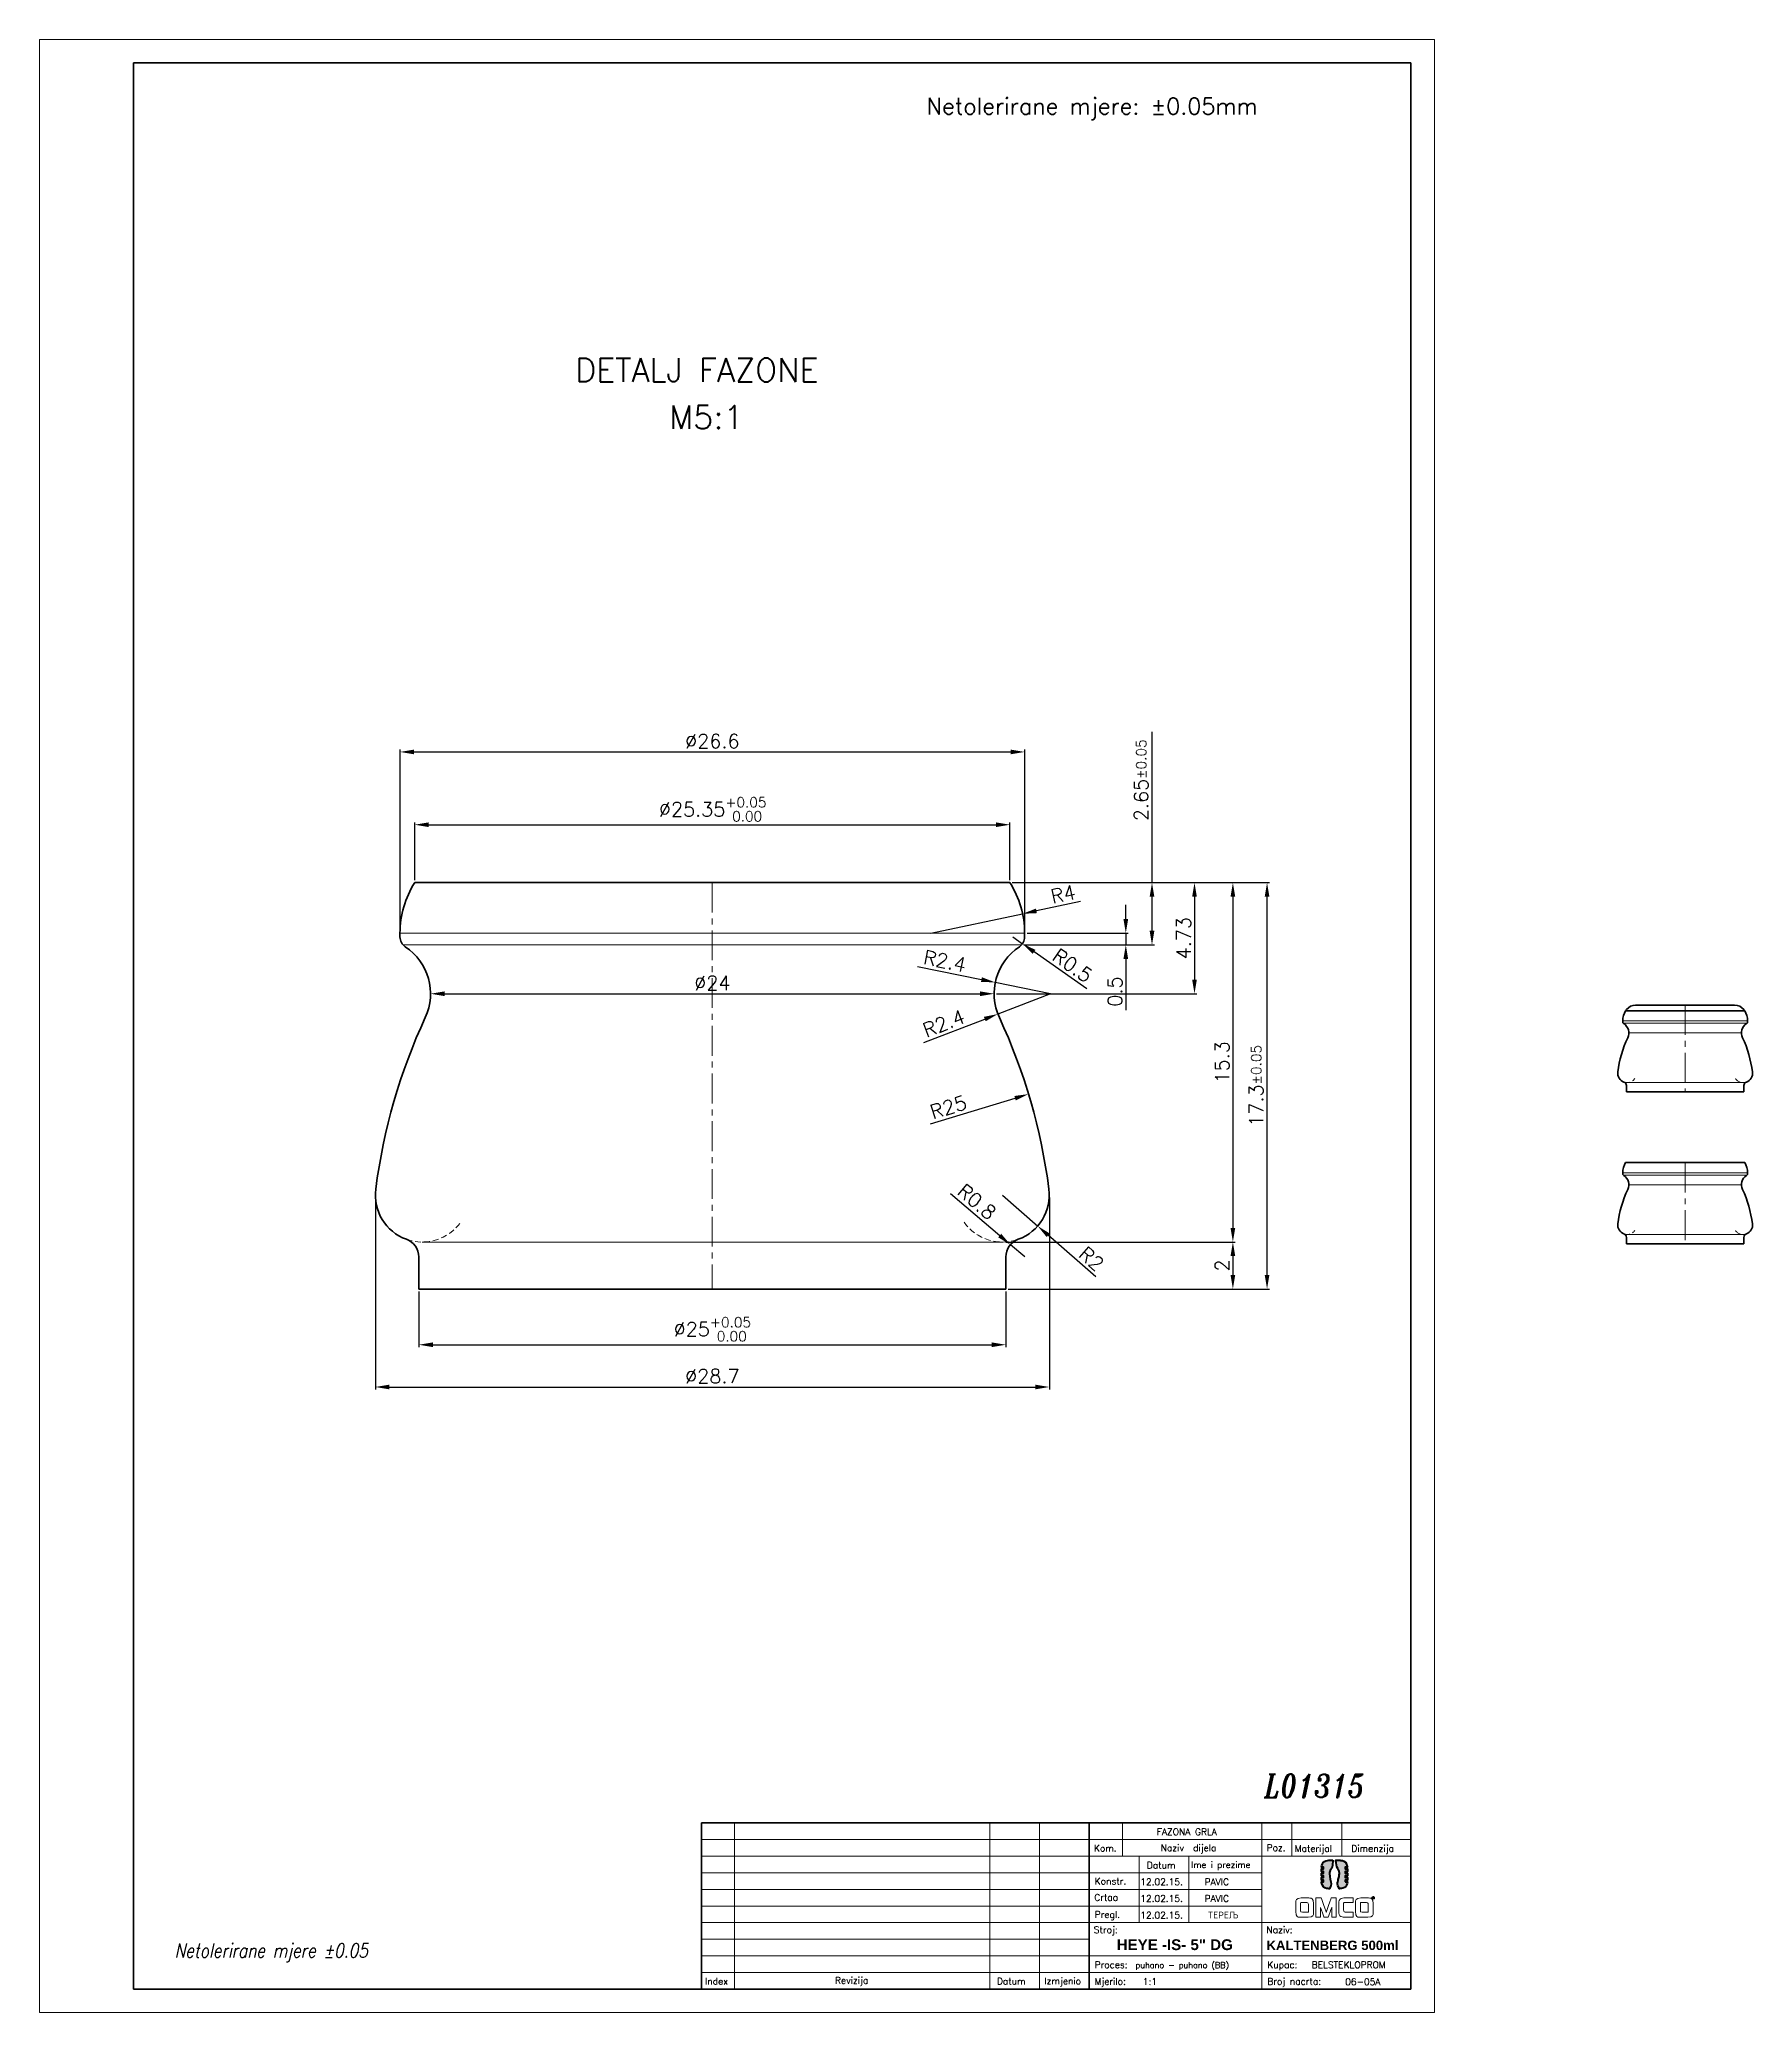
# Model space of a CAD drawing. Extents: x 678 to 1042, y 7 to 427.
import ezdxf

# ---------------------------------------------------------------- set-up
doc = ezdxf.new("R2010")
doc.units = 0
doc.header["$LTSCALE"] = 0.2
doc.linetypes.add('CENTER', pattern=[50.8, 31.75, -6.35, 6.35, -6.35])
doc.linetypes.add('HIDDEN', pattern=[9.525, 6.35, -3.175])
doc.layers.get('0').update_dxf_attribs({"linetype": 'CONTINUOUS', "lineweight": 15})
doc.layers.get('DEFPOINTS').update_dxf_attribs({"linetype": 'CONTINUOUS'})
for name, color, linetype, lineweight in [('1', 1, 'CENTER', 15), ('2', 2, 'HIDDEN', 15), ('3', 3, 'CONTINUOUS', 35), ('4', 5, 'CONTINUOUS', 50), ('8', 250, 'CONTINUOUS', 15)]:
    doc.layers.add(name, color=color, linetype=linetype, lineweight=lineweight)
doc.styles.add('ITALICT', font='ITALICT.shx', dxfattribs={"width": 0.8, "height": 2.5})
doc.styles.add('ROMANS', font='romans.shx')
doc.dimstyles.new('MD1', dxfattribs={"dimtxt": 3, "dimasz": 3, "dimexe": 0.5, "dimexo": 0.5, "dimgap": 0.8, "dimtad": 1, "dimlfac": 0.2, "dimzin": 9, "dimdsep": 46, "dimtxsty": 'ROMANS', "dimcen": 1, "dimclrt": 256, "dimadec": 1, "dimazin": 2, "dimtfac": 1, "dimtmove": 0, "dimatfit": 3, "dimfxl": 1, "dimtolj": 1, "dimtzin": 0, "dimarcsym": 0})
doc.dimstyles.new('MD1$4', dxfattribs={"dimtxt": 3, "dimasz": 3, "dimexe": 0.5, "dimexo": 0.5, "dimgap": 0.8, "dimtad": 1, "dimlfac": 0.2, "dimzin": 9, "dimdsep": 46, "dimtxsty": 'ROMANS', "dimcen": 1, "dimclrt": 256, "dimadec": 1, "dimazin": 2, "dimtfac": 1, "dimtmove": 0, "dimatfit": 3, "dimfxl": 1, "dimtolj": 1, "dimtzin": 0, "dimarcsym": 0})

msp = doc.modelspace()

# ---------------------------------------------------------------- texts
at = {"style": 'ROMANS'}
for s, height, p in [('Netolerirane mjere: %%p0.05mm', 3.5, (866.619, 410.801)), ('DETALJ FAZONE', 5, (791.746, 353.905)), ('M5:1', 5, (811.772, 343.855)), ('Kom.', 1.414, (902.231, 41.031)), ('FAZONA GRLA', 1.414, (915.628, 44.52)), ('Naziv  dijela', 1.414, (916.444, 41.108)), ('Poz.', 1.414, (938.991, 41.134)), ('Materijal', 1.414, (944.984, 40.977)), ('Dimenzija', 1.414, (957.031, 40.98)), ('Datum', 1.414, (913.501, 37.401)), ('Ime i prezime', 1.3433, (922.949, 37.534)), ('Konstr.', 1.414, (902.402, 34.018)), ('12.02.15.', 1.414, (912.096, 33.855)), ('PAVIC', 1.414, (925.786, 33.855)), ('Crtao', 1.414, (902.308, 30.565)), ('12.02.15.', 1.414, (912.096, 30.32)), ('PAVIC', 1.414, (925.786, 30.32)), ('Pregl.', 1.414, (902.402, 26.925)), ('12.02.15.', 1.414, (912.096, 26.785)), ('TEPEЉ', 1.414, (926.497, 26.803)), ('Stroj:', 1.414, (902.209, 23.667)), ('Naziv:', 1.414, (938.973, 23.667)), ('Proces:', 1.414, (902.381, 16.215)), ('puhano - puhano (BB)', 1.25, (911.081, 16.234)), ('Kupac:', 1.414, (939.145, 16.215)), ('BELSTEKLOPROM', 1.414, (948.595, 16.227)), ('Index', 1.414, (819.434, 12.711)), ('Revizija', 1.414, (847.11, 12.885)), ('Datum', 1.414, (881.571, 12.723)), ('Izmjenio', 1.414, (891.69, 12.764)), ('Mjerilo:', 1.414, (902.381, 12.68)), ('1:1', 1.414, (912.649, 12.626)), ('Broj nacrta:', 1.414, (939.154, 12.678)), ('06-05A', 1.414, (955.728, 12.596))]:
    msp.add_text(s, height=height, dxfattribs=at).set_placement(p)
at = {"style": 'ITALICT', "width": 0.8}
for s, height, p in [('L01315', 5, (938.499, 52.509)), ('Netolerirane mjere %%P0.05', 3, (706.5, 18.448))]:
    msp.add_text(s, height=height, dxfattribs=at).set_placement(p)
at = {"attachment_point": 1, "style": 'ROMANS'}
for s, insert, char_height, width in [('{\\fArial|b1|i0|c238|p34;HEYE -IS- 5" DG}', (907.078, 22.35), 2.3, 46.27901), ('{\\fArial|b1|i0|c238|p34;KALTENBERG 500ml}', (938.973, 22.064), 2, 34.724)]:
    msp.add_mtext(s, dxfattribs=dict(at, insert=insert, char_height=char_height, width=width))

# ---------------------------------------------------------------- blocks, each defined once
blk = doc.blocks.new('*D2')
at = {"color": 0, "lineweight": -2, "transparency": 16777216}
for p, q in [((758.49, 160.27), (758.49, 148.41)), ((883.49, 160.27), (883.49, 148.41)), ((761.49, 148.91), (880.49, 148.91))]:
    blk.add_line(p, q, dxfattribs=at)
at = {"color": 0, "transparency": 16777216}
for points in [[(761.49, 149.41), (761.49, 148.41), (758.49, 148.91)], [(880.49, 149.41), (880.49, 148.41), (883.49, 148.91)]]:
    blk.add_solid(points, dxfattribs=at)
at = {"layer": 'DEFPOINTS', "color": 0, "transparency": 16777216}
for p in [(758.49, 160.77), (883.49, 160.77), (883.49, 148.91)]:
    blk.add_point(p, dxfattribs=at)
at = {"transparency": 16777216, "insert": (820.99, 152.2), "char_height": 3, "attachment_point": 5, "style": 'ROMANS'}
blk.add_mtext('\\A1;%%c25{}{\\H0.71x;\\C3;\\S+0.05^  0.00;}', dxfattribs=at)
blk = doc.blocks.new('*D3')
at = {"color": 0, "lineweight": -2, "transparency": 16777216}
for p, q in [((749.24, 180.27), (749.24, 139.41)), ((892.74, 180.27), (892.74, 139.41)), ((752.24, 139.91), (889.74, 139.91))]:
    blk.add_line(p, q, dxfattribs=at)
at = {"color": 0, "transparency": 16777216}
for points in [[(752.24, 140.41), (752.24, 139.41), (749.24, 139.91)], [(889.74, 140.41), (889.74, 139.41), (892.74, 139.91)]]:
    blk.add_solid(points, dxfattribs=at)
at = {"layer": 'DEFPOINTS', "color": 0, "transparency": 16777216}
for p in [(749.24, 180.77), (892.74, 180.77), (892.74, 139.91)]:
    blk.add_point(p, dxfattribs=at)
at = {"transparency": 16777216, "insert": (820.99, 142.21), "char_height": 3, "attachment_point": 5, "style": 'ROMANS'}
blk.add_mtext('\\A1;%%c28.7', dxfattribs=at)
blk = doc.blocks.new('*D4')
at = {"color": 0, "lineweight": -2, "transparency": 16777216}
blk.add_line((763.99, 223.62), (877.99, 223.62), dxfattribs=at)
at = {"color": 0, "transparency": 16777216}
for points in [[(763.99, 224.12), (763.99, 223.12), (760.99, 223.62)], [(877.99, 224.12), (877.99, 223.12), (880.99, 223.62)]]:
    blk.add_solid(points, dxfattribs=at)
at = {"layer": 'DEFPOINTS', "color": 0, "transparency": 16777216}
for p in [(760.99, 223.62), (880.99, 223.62), (880.99, 223.62)]:
    blk.add_point(p, dxfattribs=at)
at = {"transparency": 16777216, "insert": (820.99, 225.92), "char_height": 3, "attachment_point": 5, "style": 'ROMANS'}
blk.add_mtext('\\A1;%%c24', dxfattribs=at)
blk = doc.blocks.new('*D5')
at = {"color": 0, "lineweight": -2, "transparency": 16777216}
for p, q in [((754.49, 237.02), (754.49, 275.59)), ((757.49, 275.09), (884.49, 275.09)), ((887.49, 237.02), (887.49, 275.59))]:
    blk.add_line(p, q, dxfattribs=at)
at = {"color": 0, "transparency": 16777216}
for points in [[(757.49, 275.59), (757.49, 274.59), (754.49, 275.09)], [(884.49, 275.59), (884.49, 274.59), (887.49, 275.09)]]:
    blk.add_solid(points, dxfattribs=at)
at = {"layer": 'DEFPOINTS', "color": 0, "transparency": 16777216}
for p in [(887.49, 275.09), (754.49, 236.52), (887.49, 236.52)]:
    blk.add_point(p, dxfattribs=at)
at = {"transparency": 16777216, "insert": (820.99, 277.39), "char_height": 3, "attachment_point": 5, "style": 'ROMANS'}
blk.add_mtext('\\A1;%%c26.6', dxfattribs=at)
blk = doc.blocks.new('*D6')
at = {"color": 0, "lineweight": -2, "transparency": 16777216}
for p, q in [((757.62, 247.77), (757.62, 260.1)), ((760.62, 259.6), (881.35, 259.6)), ((884.35, 247.77), (884.35, 260.1))]:
    blk.add_line(p, q, dxfattribs=at)
at = {"color": 0, "transparency": 16777216}
for points in [[(760.62, 260.1), (760.62, 259.1), (757.62, 259.6)], [(881.35, 260.1), (881.35, 259.1), (884.35, 259.6)]]:
    blk.add_solid(points, dxfattribs=at)
at = {"layer": 'DEFPOINTS', "color": 0, "transparency": 16777216}
for p in [(884.35, 259.6), (757.62, 247.27), (884.35, 247.27)]:
    blk.add_point(p, dxfattribs=at)
at = {"transparency": 16777216, "insert": (821.06, 262.88), "char_height": 3, "attachment_point": 5, "style": 'ROMANS'}
blk.add_mtext('\\A1;%%c25.35{}{\\H0.71x;\\C3;\\S+0.05^  0.00;}', dxfattribs=at)
blk = doc.blocks.new('*D7')
at = {"color": 0, "lineweight": -2, "transparency": 16777216}
for p, q in [((914.6, 247.27), (914.6, 279.38)), ((884.85, 247.27), (915.1, 247.27)), ((914.6, 237.02), (914.6, 244.27)), ((887.33, 234.02), (915.1, 234.02))]:
    blk.add_line(p, q, dxfattribs=at)
at = {"color": 0, "transparency": 16777216}
for points in [[(914.1, 244.27), (915.1, 244.27), (914.6, 247.27)], [(914.1, 237.02), (915.1, 237.02), (914.6, 234.02)]]:
    blk.add_solid(points, dxfattribs=at)
at = {"layer": 'DEFPOINTS', "color": 0, "transparency": 16777216}
for p in [(884.35, 247.27), (886.83, 234.02), (914.6, 234.02)]:
    blk.add_point(p, dxfattribs=at)
at = {"transparency": 16777216, "insert": (912.3, 269.07), "char_height": 3, "attachment_point": 5, "rotation": 90, "style": 'ROMANS'}
blk.add_mtext('\\A1;2.65{}{\\H0.71x;\\C3;%%p0.05}', dxfattribs=at)
blk = doc.blocks.new('*D8')
at = {"color": 0, "lineweight": -2, "transparency": 16777216}
for p, q in [((909.02, 239.52), (909.02, 242.52)), ((887.99, 236.52), (909.52, 236.52)), ((909.02, 236.52), (909.02, 234.02)), ((887.33, 234.02), (909.52, 234.02)), ((909.02, 231.02), (909.02, 220.14))]:
    blk.add_line(p, q, dxfattribs=at)
at = {"color": 0, "transparency": 16777216}
for points in [[(908.52, 239.52), (909.52, 239.52), (909.02, 236.52)], [(908.52, 231.02), (909.52, 231.02), (909.02, 234.02)]]:
    blk.add_solid(points, dxfattribs=at)
at = {"layer": 'DEFPOINTS', "color": 0, "transparency": 16777216}
for p in [(887.49, 236.52), (909.02, 236.52), (886.83, 234.02)]:
    blk.add_point(p, dxfattribs=at)
at = {"transparency": 16777216, "insert": (906.72, 224.08), "char_height": 3, "attachment_point": 5, "rotation": 90, "style": 'ROMANS'}
blk.add_mtext('\\A1;0.5', dxfattribs=at)
blk = doc.blocks.new('*D9')
at = {"color": 0, "lineweight": -2, "transparency": 16777216}
for p, q in [((884.85, 247.27), (924.15, 247.27)), ((923.65, 244.27), (923.65, 226.62)), ((881.49, 223.62), (924.15, 223.62))]:
    blk.add_line(p, q, dxfattribs=at)
at = {"color": 0, "transparency": 16777216}
for points in [[(923.15, 244.27), (924.15, 244.27), (923.65, 247.27)], [(923.15, 226.62), (924.15, 226.62), (923.65, 223.62)]]:
    blk.add_solid(points, dxfattribs=at)
at = {"layer": 'DEFPOINTS', "color": 0, "transparency": 16777216}
for p in [(884.35, 247.27), (880.99, 223.62), (923.65, 223.62)]:
    blk.add_point(p, dxfattribs=at)
at = {"transparency": 16777216, "insert": (921.35, 235.45), "char_height": 3, "attachment_point": 5, "rotation": 90, "style": 'ROMANS'}
blk.add_mtext('\\A1;4.73', dxfattribs=at)
blk = doc.blocks.new('*D10')
at = {"color": 0, "lineweight": -2, "transparency": 16777216}
for p, q in [((884.85, 247.27), (932.32, 247.27)), ((931.82, 244.27), (931.82, 173.77)), ((883.49, 170.77), (932.32, 170.77))]:
    blk.add_line(p, q, dxfattribs=at)
at = {"color": 0, "transparency": 16777216}
for points in [[(931.32, 244.27), (932.32, 244.27), (931.82, 247.27)], [(931.32, 173.77), (932.32, 173.77), (931.82, 170.77)]]:
    blk.add_solid(points, dxfattribs=at)
at = {"layer": 'DEFPOINTS', "color": 0, "transparency": 16777216}
for p in [(884.35, 247.27), (882.99, 170.77), (931.82, 170.77)]:
    blk.add_point(p, dxfattribs=at)
at = {"transparency": 16777216, "insert": (929.52, 209.02), "char_height": 3, "attachment_point": 5, "rotation": 90, "style": 'ROMANS'}
blk.add_mtext('\\A1;15.3', dxfattribs=at)
blk = doc.blocks.new('*D11')
at = {"color": 0, "lineweight": -2, "transparency": 16777216}
for p, q in [((883.49, 170.77), (932.32, 170.77)), ((931.82, 167.77), (931.82, 163.77)), ((883.99, 160.77), (932.32, 160.77))]:
    blk.add_line(p, q, dxfattribs=at)
at = {"color": 0, "transparency": 16777216}
for points in [[(931.32, 167.77), (932.32, 167.77), (931.82, 170.77)], [(931.32, 163.77), (932.32, 163.77), (931.82, 160.77)]]:
    blk.add_solid(points, dxfattribs=at)
at = {"layer": 'DEFPOINTS', "color": 0, "transparency": 16777216}
for p in [(882.99, 170.77), (883.49, 160.77), (931.82, 160.77)]:
    blk.add_point(p, dxfattribs=at)
at = {"transparency": 16777216, "insert": (929.52, 165.77), "char_height": 3, "attachment_point": 5, "rotation": 90, "style": 'ROMANS'}
blk.add_mtext('\\A1;2', dxfattribs=at)
blk = doc.blocks.new('*D12')
at = {"color": 0, "lineweight": -2, "transparency": 16777216}
for p, q in [((884.85, 247.27), (939.6, 247.27)), ((939.1, 163.77), (939.1, 244.27)), ((883.99, 160.77), (939.6, 160.77))]:
    blk.add_line(p, q, dxfattribs=at)
at = {"color": 0, "transparency": 16777216}
for points in [[(938.6, 244.27), (939.6, 244.27), (939.1, 247.27)], [(938.6, 163.77), (939.6, 163.77), (939.1, 160.77)]]:
    blk.add_solid(points, dxfattribs=at)
at = {"layer": 'DEFPOINTS', "color": 0, "transparency": 16777216}
for p in [(884.35, 247.27), (939.1, 247.27), (883.49, 160.77)]:
    blk.add_point(p, dxfattribs=at)
at = {"transparency": 16777216, "insert": (936.8, 204.02), "char_height": 3, "attachment_point": 5, "rotation": 90, "style": 'ROMANS'}
blk.add_mtext('\\A1;17.3{}{\\H0.71x;\\C3;%%p0.05}', dxfattribs=at)
blk = doc.blocks.new('*D13')
at = {"color": 0, "lineweight": -2, "transparency": 16777216}
for p, q in [((884.99, 235.71), (887.03, 234.28)), ((900.73, 224.65), (889.49, 232.55))]:
    blk.add_line(p, q, dxfattribs=at)
at = {"color": 0, "transparency": 16777216}
blk.add_solid([(889.77, 232.96), (889.2, 232.14), (887.03, 234.28)], dxfattribs=at)
at = {"layer": 'DEFPOINTS', "color": 0, "transparency": 16777216}
for p in [(884.99, 235.71), (887.03, 234.28)]:
    blk.add_point(p, dxfattribs=at)
at = {"transparency": 16777216, "insert": (897.66, 229.62), "char_height": 3, "attachment_point": 5, "rotation": 324.9026, "style": 'ROMANS'}
blk.add_mtext('\\A1;R0.5', dxfattribs=at)
blk = doc.blocks.new('*D14')
at = {"color": 0, "lineweight": -2, "transparency": 16777216}
for p, q in [((867.49, 236.52), (887.06, 240.65)), ((899.39, 243.24), (889.99, 241.26))]:
    blk.add_line(p, q, dxfattribs=at)
at = {"color": 0, "transparency": 16777216}
blk.add_solid([(889.89, 241.75), (890.09, 240.78), (887.06, 240.65)], dxfattribs=at)
at = {"layer": 'DEFPOINTS', "color": 0, "transparency": 16777216}
for p in [(887.06, 240.65), (867.49, 236.52)]:
    blk.add_point(p, dxfattribs=at)
at = {"transparency": 16777216, "insert": (895.68, 244.81), "char_height": 3, "attachment_point": 5, "rotation": 11.9012, "style": 'ROMANS'}
blk.add_mtext('\\A1;R4', dxfattribs=at)
blk = doc.blocks.new('*D15')
at = {"color": 0, "lineweight": -2, "transparency": 16777216}
for p, q in [((864.69, 229.44), (878.29, 226.64)), ((892.99, 223.62), (881.23, 226.04))]:
    blk.add_line(p, q, dxfattribs=at)
at = {"color": 0, "transparency": 16777216}
blk.add_solid([(878.39, 227.13), (878.19, 226.15), (881.23, 226.04)], dxfattribs=at)
at = {"layer": 'DEFPOINTS', "color": 0, "transparency": 16777216}
for p in [(881.23, 226.04), (892.99, 223.62)]:
    blk.add_point(p, dxfattribs=at)
at = {"transparency": 16777216, "insert": (870.49, 230.59), "char_height": 3, "attachment_point": 5, "rotation": 348.3868, "style": 'ROMANS'}
blk.add_mtext('\\A1;R2.4', dxfattribs=at)
blk = doc.blocks.new('*D16')
at = {"color": 0, "lineweight": -2, "transparency": 16777216}
for p, q in [((892.99, 223.62), (881.79, 219.31)), ((866.03, 213.24), (878.99, 218.23))]:
    blk.add_line(p, q, dxfattribs=at)
at = {"color": 0, "transparency": 16777216}
blk.add_solid([(878.81, 218.7), (879.17, 217.76), (881.79, 219.31)], dxfattribs=at)
at = {"layer": 'DEFPOINTS', "color": 0, "transparency": 16777216}
for p in [(892.99, 223.62), (881.79, 219.31)]:
    blk.add_point(p, dxfattribs=at)
at = {"transparency": 16777216, "insert": (870.28, 217.34), "char_height": 3, "attachment_point": 5, "rotation": 21.0619, "style": 'ROMANS'}
blk.add_mtext('\\A1;R2.4', dxfattribs=at)
blk = doc.blocks.new('*D17')
at = {"color": 0, "lineweight": -2, "transparency": 16777216}
for p, q in [((882.74, 180.77), (890.26, 174.18)), ((902.61, 163.35), (892.51, 172.2))]:
    blk.add_line(p, q, dxfattribs=at)
at = {"color": 0, "transparency": 16777216}
blk.add_solid([(892.84, 172.58), (892.18, 171.83), (890.26, 174.18)], dxfattribs=at)
at = {"layer": 'DEFPOINTS', "color": 0, "transparency": 16777216}
for p in [(882.74, 180.77), (890.26, 174.18)]:
    blk.add_point(p, dxfattribs=at)
at = {"transparency": 16777216, "insert": (901.7, 167.21), "char_height": 3, "attachment_point": 5, "rotation": 318.7598, "style": 'ROMANS'}
blk.add_mtext('\\A1;R2', dxfattribs=at)
blk = doc.blocks.new('*D18')
at = {"color": 0, "lineweight": -2, "transparency": 16777216}
for p, q in [((871.73, 181.09), (882.17, 172.15)), ((887.49, 167.6), (884.45, 170.2))]:
    blk.add_line(p, q, dxfattribs=at)
at = {"color": 0, "transparency": 16777216}
blk.add_solid([(882.49, 172.53), (881.84, 171.77), (884.45, 170.2)], dxfattribs=at)
at = {"layer": 'DEFPOINTS', "color": 0, "transparency": 16777216}
for p in [(884.45, 170.2), (887.49, 167.6)]:
    blk.add_point(p, dxfattribs=at)
at = {"transparency": 16777216, "insert": (877.31, 179.35), "char_height": 3, "attachment_point": 5, "rotation": 319.4292, "style": 'ROMANS'}
blk.add_mtext('\\A1;R0.8', dxfattribs=at)
blk = doc.blocks.new('*D19')
at = {"color": 0, "lineweight": -2, "transparency": 16777216}
blk.add_line((867.44, 195.93), (885.45, 201.39), dxfattribs=at)
at = {"color": 0, "transparency": 16777216}
blk.add_solid([(885.3, 201.86), (885.59, 200.91), (888.32, 202.26)], dxfattribs=at)
at = {"layer": 'DEFPOINTS', "color": 0, "transparency": 16777216}
for p in [(888.32, 202.26), (768.69, 166.01)]:
    blk.add_point(p, dxfattribs=at)
at = {"transparency": 16777216, "insert": (871.23, 199.48), "char_height": 3, "attachment_point": 5, "rotation": 16.8547, "style": 'ROMANS'}
blk.add_mtext('\\A1;R25', dxfattribs=at)

# ---------------------------------------------------------------- dimensions: what is measured, and where the dimension line sits
for base, p1, p2, text, override, picture, middle in [((887.486, 275.092), (754.486, 236.521), (887.486, 236.521), '%%c<>', {"dimtmove": 0}, '*D5', (820.986, 275.092)), ((884.351, 259.597), (757.621, 247.271), (884.351, 247.271), '%%c<>{}{\\H0.71x;\\C3;\\S+0.05^  0.00;}', {"dimtp": 0.05, "dimtm": 0, "dimtmove": 0}, '*D6', (821.057, 259.597)), ((892.736, 139.912), (749.236, 180.771), (892.736, 180.771), '%%c<>', {"dimtmove": 0}, '*D3', (820.986, 139.912))]:
    dim = msp.add_linear_dim(base=base, p1=p1, p2=p2, text=text, dimstyle='MD1', override=override)
    dim.commit()
    dim.dimension.update_dxf_attribs({"geometry": picture, "text_midpoint": middle, "dimtype": 160})
dim = msp.add_linear_dim(base=(914.596, 234.021), p1=(884.351, 247.271), p2=(886.825, 234.021), angle=90, text='<>{}{\\H0.71x;\\C3;%%p0.05}', dimstyle='MD1', override={"dimtp": 0.05, "dimtm": 0.05})
dim.commit()
dim.dimension.update_dxf_attribs({"geometry": '*D7', "text_midpoint": (914.596, 269.073), "dimtype": 160})
for center, mpoint, picture, middle in [((867.486, 236.521), (887.056, 240.646), '*D14', (895.682, 244.814)), ((892.986, 223.621), (881.232, 226.037), '*D15', (870.486, 230.593)), ((892.986, 223.621), (881.788, 219.309), '*D16', (870.283, 217.343)), ((887.486, 167.602), (884.448, 170.203), '*D18', (877.306, 179.346))]:
    dim = msp.add_radius_dim(center=center, mpoint=mpoint, dimstyle='MD1$4')
    dim.commit()
    dim.dimension.update_dxf_attribs({"geometry": picture, "text_midpoint": middle})
dim = msp.add_linear_dim(base=(923.646, 223.621), p1=(884.351, 247.271), p2=(880.986, 223.621), angle=90, dimstyle='MD1')
dim.commit()
dim.dimension.update_dxf_attribs({"geometry": '*D9', "text_midpoint": (921.346, 235.446)})
for base, p1, p2, override, picture, middle in [((931.816, 170.771), (884.351, 247.271), (882.986, 170.771), {"dimdec": 1}, '*D10', (929.516, 209.021)), ((931.816, 160.771), (882.986, 170.771), (883.486, 160.771), {"dimdec": 0}, '*D11', (929.516, 165.771))]:
    dim = msp.add_linear_dim(base=base, p1=p1, p2=p2, angle=90, dimstyle='MD1', override=override)
    dim.commit()
    dim.dimension.update_dxf_attribs({"geometry": picture, "text_midpoint": middle})
dim = msp.add_linear_dim(base=(939.095, 247.271), p1=(883.486, 160.771), p2=(884.351, 247.271), angle=90, text='<>{}{\\H0.71x;\\C3;%%p0.05}', dimstyle='MD1', override={"dimdec": 1, "dimtp": 0.05, "dimtm": 0.05})
dim.commit()
dim.dimension.update_dxf_attribs({"geometry": '*D12', "text_midpoint": (936.795, 204.021)})
dim = msp.add_linear_dim(base=(909.017, 236.521), p1=(886.825, 234.021), p2=(887.486, 236.521), angle=90, dimstyle='MD1', override={"dimdec": 1})
dim.commit()
dim.dimension.update_dxf_attribs({"geometry": '*D8', "text_midpoint": (909.017, 224.078), "dimtype": 160})
dim = msp.add_radius_dim(center=(884.986, 235.715), mpoint=(887.032, 234.277), dimstyle='MD1$4', override={"dimdec": 1})
dim.commit()
dim.dimension.update_dxf_attribs({"geometry": '*D13', "text_midpoint": (896.337, 227.738), "dimtype": 164})
for base, p1, p2, text, override, picture, middle in [((880.986, 223.621), (760.986, 223.621), (880.986, 223.621), '%%c<>', {"dimtp": 0, "dimtm": 0.05}, '*D4', (820.986, 225.921)), ((883.486, 148.912), (758.486, 160.771), (883.486, 160.771), '%%c<>{}{\\H0.71x;\\C3;\\S+0.05^  0.00;}', {"dimdec": 1, "dimtp": 0.05, "dimtmove": 0}, '*D2', (820.986, 152.197))]:
    dim = msp.add_linear_dim(base=base, p1=p1, p2=p2, text=text, dimstyle='MD1', override=override)
    dim.commit()
    dim.dimension.update_dxf_attribs({"geometry": picture, "text_midpoint": middle})
for center, mpoint, picture, middle in [((768.687, 166.013), (888.317, 202.256), '*D19', (871.9, 197.282)), ((882.736, 180.771), (890.256, 174.179), '*D17', (900.181, 165.478))]:
    dim = msp.add_radius_dim(center=center, mpoint=mpoint, dimstyle='MD1$4')
    dim.commit()
    dim.dimension.update_dxf_attribs({"geometry": picture, "text_midpoint": middle, "dimtype": 164})

# ---------------------------------------------------------------- hatches: boundary and pattern name
at = {"layer": '4'}
h = msp.add_hatch(color=142, dxfattribs=at)
edge = h.paths.add_edge_path()
edge.add_spline(control_points=[(950.69, 34.588), (950.69, 34.588), (950.69, 34.588), (950.69, 34.588), (950.69, 34.588), (950.847, 33.196), (952.077, 33.124), (952.259, 33.124), (952.259, 33.124), (952.259, 33.124), (952.395, 33.124), (952.395, 33.124), (952.395, 33.124), (953.041, 34.053), (952.391, 35.407), (952.391, 36.374), (952.391, 36.374), (952.391, 37.134), (953.06, 37.338), (953.133, 39.161), (953.133, 39.161), (952.361, 39.161), (952.361, 39.161), (952.361, 39.161), (951.058, 39.161), (950.761, 38.156), (950.693, 37.697)], knot_values=[0.8095238, 0.8095238, 0.8095238, 0.8095238, 0.8095238, 0.8095238, 0.8095238, 0.8095238, 0.8571429, 0.8571429, 0.8571429, 0.8571429, 0.9047619, 0.9047619, 0.9047619, 0.9047619, 0.952381, 0.952381, 0.952381, 0.952381, 1, 1, 1, 1.047619, 1.047619, 1.047619, 1.047619, 1.0952381, 1.0952381, 1.0952381, 1.0952381], degree=3, periodic=0)
edge.add_spline(control_points=[(950.693, 37.697), (950.693, 37.697), (951.135, 37.697), (951.135, 37.697)], knot_values=[0.0952381, 0.0952381, 0.0952381, 0.0952381, 0.1428571, 0.1428571, 0.1428571, 0.1428571], degree=3, periodic=0)
edge.add_spline(control_points=[(951.135, 37.697), (951.135, 37.697), (951.135, 37.697), (951.135, 37.697), (951.135, 37.697), (951.135, 37.697), (951.135, 37.328), (951.135, 37.328)], knot_values=[0.1428571, 0.1428571, 0.1428571, 0.1428571, 0.1428571, 0.1428571, 0.1428571, 0.1428571, 0.1904762, 0.1904762, 0.1904762, 0.1904762], degree=3, periodic=0)
edge.add_spline(control_points=[(951.135, 37.328), (951.135, 37.328), (951.135, 37.328), (951.135, 37.328), (951.135, 37.328), (951.135, 37.328), (950.673, 37.328), (950.673, 37.328)], knot_values=[0.1904762, 0.1904762, 0.1904762, 0.1904762, 0.1904762, 0.1904762, 0.1904762, 0.1904762, 0.2380952, 0.2380952, 0.2380952, 0.2380952], degree=3, periodic=0)
edge.add_spline(control_points=[(950.673, 37.328), (950.673, 37.328), (950.673, 37.328), (950.673, 37.328), (950.673, 37.328), (950.673, 37.328), (950.673, 36.784), (950.673, 36.784)], knot_values=[0.2380952, 0.2380952, 0.2380952, 0.2380952, 0.2380952, 0.2380952, 0.2380952, 0.2380952, 0.2857143, 0.2857143, 0.2857143, 0.2857143], degree=3, periodic=0)
edge.add_spline(control_points=[(950.673, 36.784), (950.673, 36.784), (950.673, 36.784), (950.673, 36.784), (950.673, 36.784), (950.673, 36.784), (951.135, 36.784), (951.135, 36.784)], knot_values=[0.2857143, 0.2857143, 0.2857143, 0.2857143, 0.2857143, 0.2857143, 0.2857143, 0.2857143, 0.3333333, 0.3333333, 0.3333333, 0.3333333], degree=3, periodic=0)
edge.add_spline(control_points=[(951.135, 36.784), (951.135, 36.784), (951.135, 36.784), (951.135, 36.784), (951.135, 36.784), (951.135, 36.784), (951.135, 36.414), (951.135, 36.414)], knot_values=[0.3333333, 0.3333333, 0.3333333, 0.3333333, 0.3333333, 0.3333333, 0.3333333, 0.3333333, 0.3809524, 0.3809524, 0.3809524, 0.3809524], degree=3, periodic=0)
edge.add_spline(control_points=[(951.135, 36.414), (951.135, 36.414), (951.135, 36.414), (951.135, 36.414), (951.135, 36.414), (951.135, 36.414), (950.673, 36.414), (950.673, 36.414)], knot_values=[0.3809524, 0.3809524, 0.3809524, 0.3809524, 0.3809524, 0.3809524, 0.3809524, 0.3809524, 0.4285714, 0.4285714, 0.4285714, 0.4285714], degree=3, periodic=0)
edge.add_spline(control_points=[(950.673, 36.414), (950.673, 36.414), (950.673, 36.414), (950.673, 36.414), (950.673, 36.414), (950.673, 36.414), (950.673, 35.871), (950.673, 35.871)], knot_values=[0.4285714, 0.4285714, 0.4285714, 0.4285714, 0.4285714, 0.4285714, 0.4285714, 0.4285714, 0.4761905, 0.4761905, 0.4761905, 0.4761905], degree=3, periodic=0)
edge.add_spline(control_points=[(950.673, 35.871), (950.673, 35.871), (950.673, 35.871), (950.673, 35.871), (950.673, 35.871), (950.673, 35.871), (951.135, 35.871), (951.135, 35.871)], knot_values=[0.4761905, 0.4761905, 0.4761905, 0.4761905, 0.4761905, 0.4761905, 0.4761905, 0.4761905, 0.5238095, 0.5238095, 0.5238095, 0.5238095], degree=3, periodic=0)
edge.add_spline(control_points=[(951.135, 35.871), (951.135, 35.871), (951.135, 35.871), (951.135, 35.871), (951.135, 35.871), (951.135, 35.871), (951.135, 35.501), (951.135, 35.501)], knot_values=[0.5238095, 0.5238095, 0.5238095, 0.5238095, 0.5238095, 0.5238095, 0.5238095, 0.5238095, 0.5714286, 0.5714286, 0.5714286, 0.5714286], degree=3, periodic=0)
edge.add_spline(control_points=[(951.135, 35.501), (951.135, 35.501), (951.135, 35.501), (951.135, 35.501), (951.135, 35.501), (951.135, 35.501), (950.673, 35.501), (950.673, 35.501)], knot_values=[0.5714286, 0.5714286, 0.5714286, 0.5714286, 0.5714286, 0.5714286, 0.5714286, 0.5714286, 0.6190476, 0.6190476, 0.6190476, 0.6190476], degree=3, periodic=0)
edge.add_spline(control_points=[(950.673, 35.501), (950.673, 35.501), (950.673, 35.501), (950.673, 35.501), (950.673, 35.501), (950.673, 35.501), (950.673, 34.958), (950.673, 34.958)], knot_values=[0.6190476, 0.6190476, 0.6190476, 0.6190476, 0.6190476, 0.6190476, 0.6190476, 0.6190476, 0.6666667, 0.6666667, 0.6666667, 0.6666667], degree=3, periodic=0)
edge.add_spline(control_points=[(950.673, 34.958), (950.673, 34.958), (950.673, 34.958), (950.673, 34.958), (950.673, 34.958), (950.673, 34.958), (951.135, 34.958), (951.135, 34.958)], knot_values=[0.6666667, 0.6666667, 0.6666667, 0.6666667, 0.6666667, 0.6666667, 0.6666667, 0.6666667, 0.7142857, 0.7142857, 0.7142857, 0.7142857], degree=3, periodic=0)
edge.add_spline(control_points=[(951.135, 34.958), (951.135, 34.958), (951.135, 34.958), (951.135, 34.958), (951.135, 34.958), (951.135, 34.958), (951.135, 34.588), (951.135, 34.588)], knot_values=[0.7142857, 0.7142857, 0.7142857, 0.7142857, 0.7142857, 0.7142857, 0.7142857, 0.7142857, 0.7619048, 0.7619048, 0.7619048, 0.7619048], degree=3, periodic=0)
edge.add_spline(control_points=[(951.135, 34.588), (951.135, 34.588), (951.135, 34.588), (951.135, 34.588), (951.135, 34.588), (951.135, 34.588), (950.69, 34.588), (950.69, 34.588)], knot_values=[0.7619048, 0.7619048, 0.7619048, 0.7619048, 0.7619048, 0.7619048, 0.7619048, 0.7619048, 0.8095238, 0.8095238, 0.8095238, 0.8095238], degree=3, periodic=0)
h = msp.add_hatch(color=253, dxfattribs=at)
edge = h.paths.add_edge_path()
edge.add_spline(control_points=[(955.757, 35.871), (955.757, 35.871), (955.757, 35.871), (955.757, 35.871), (955.757, 35.871), (955.757, 35.871), (956.219, 35.871), (956.219, 35.871)], knot_values=[0.2380952, 0.2380952, 0.2380952, 0.2380952, 0.2380952, 0.2380952, 0.2380952, 0.2380952, 0.2857143, 0.2857143, 0.2857143, 0.2857143], degree=3, periodic=0)
edge.add_spline(control_points=[(956.219, 35.871), (956.219, 35.871), (956.219, 35.871), (956.219, 35.871), (956.219, 35.871), (956.219, 35.871), (956.219, 36.414), (956.219, 36.414)], knot_values=[0.2857143, 0.2857143, 0.2857143, 0.2857143, 0.2857143, 0.2857143, 0.2857143, 0.2857143, 0.3333333, 0.3333333, 0.3333333, 0.3333333], degree=3, periodic=0)
edge.add_spline(control_points=[(956.219, 36.414), (956.219, 36.414), (956.219, 36.414), (956.219, 36.414), (956.219, 36.414), (956.219, 36.414), (955.757, 36.414), (955.757, 36.414)], knot_values=[0.3333333, 0.3333333, 0.3333333, 0.3333333, 0.3333333, 0.3333333, 0.3333333, 0.3333333, 0.3809524, 0.3809524, 0.3809524, 0.3809524], degree=3, periodic=0)
edge.add_spline(control_points=[(955.757, 36.414), (955.757, 36.414), (955.757, 36.414), (955.757, 36.414), (955.757, 36.414), (955.757, 36.414), (955.757, 36.784), (955.757, 36.784)], knot_values=[0.3809524, 0.3809524, 0.3809524, 0.3809524, 0.3809524, 0.3809524, 0.3809524, 0.3809524, 0.4285714, 0.4285714, 0.4285714, 0.4285714], degree=3, periodic=0)
edge.add_spline(control_points=[(955.757, 36.784), (955.757, 36.784), (955.757, 36.784), (955.757, 36.784), (955.757, 36.784), (955.757, 36.784), (956.219, 36.784), (956.219, 36.784)], knot_values=[0.4285714, 0.4285714, 0.4285714, 0.4285714, 0.4285714, 0.4285714, 0.4285714, 0.4285714, 0.4761905, 0.4761905, 0.4761905, 0.4761905], degree=3, periodic=0)
edge.add_spline(control_points=[(956.219, 36.784), (956.219, 36.784), (956.219, 36.784), (956.219, 36.784), (956.219, 36.784), (956.219, 36.784), (956.219, 37.328), (956.219, 37.328)], knot_values=[0.4761905, 0.4761905, 0.4761905, 0.4761905, 0.4761905, 0.4761905, 0.4761905, 0.4761905, 0.5238095, 0.5238095, 0.5238095, 0.5238095], degree=3, periodic=0)
edge.add_spline(control_points=[(956.219, 37.328), (956.219, 37.328), (956.219, 37.328), (956.219, 37.328), (956.219, 37.328), (956.219, 37.328), (955.757, 37.328), (955.757, 37.328)], knot_values=[0.5238095, 0.5238095, 0.5238095, 0.5238095, 0.5238095, 0.5238095, 0.5238095, 0.5238095, 0.5714286, 0.5714286, 0.5714286, 0.5714286], degree=3, periodic=0)
edge.add_spline(control_points=[(955.757, 37.328), (955.757, 37.328), (955.757, 37.328), (955.757, 37.328), (955.757, 37.328), (955.757, 37.328), (955.757, 37.697), (955.757, 37.697)], knot_values=[0.5714286, 0.5714286, 0.5714286, 0.5714286, 0.5714286, 0.5714286, 0.5714286, 0.5714286, 0.6190476, 0.6190476, 0.6190476, 0.6190476], degree=3, periodic=0)
edge.add_spline(control_points=[(955.757, 37.697), (955.757, 37.697), (955.757, 37.697), (955.757, 37.697), (955.757, 37.697), (955.757, 37.697), (956.201, 37.697), (956.201, 37.697)], knot_values=[0.6190476, 0.6190476, 0.6190476, 0.6190476, 0.6190476, 0.6190476, 0.6190476, 0.6190476, 0.6666667, 0.6666667, 0.6666667, 0.6666667], degree=3, periodic=0)
edge.add_spline(control_points=[(956.201, 37.697), (956.201, 37.697), (956.201, 37.697), (956.201, 37.697), (956.201, 37.697), (956.038, 39.081), (954.814, 39.161), (954.633, 39.161), (954.633, 39.161), (954.633, 39.161), (953.759, 39.161), (953.759, 39.161)], knot_values=[0.6666667, 0.6666667, 0.6666667, 0.6666667, 0.6666667, 0.6666667, 0.6666667, 0.6666667, 0.7142857, 0.7142857, 0.7142857, 0.7142857, 0.7619048, 0.7619048, 0.7619048, 0.7619048], degree=3, periodic=0)
edge.add_spline(control_points=[(953.759, 39.161), (953.759, 39.161), (953.759, 39.161), (953.759, 39.161), (953.759, 39.161), (953.832, 37.338), (954.501, 37.134), (954.501, 36.374), (954.501, 36.374), (954.501, 35.407), (953.851, 34.053), (954.497, 33.124), (954.497, 33.124), (954.497, 33.124), (954.541, 33.124), (954.541, 33.124), (954.541, 33.124), (955.844, 33.124), (956.135, 34.129), (956.2, 34.588)], knot_values=[0.7619048, 0.7619048, 0.7619048, 0.7619048, 0.7619048, 0.7619048, 0.7619048, 0.7619048, 0.8095238, 0.8095238, 0.8095238, 0.8095238, 0.8571429, 0.8571429, 0.8571429, 0.8571429, 0.9047619, 0.9047619, 0.9047619, 0.9047619, 0.952381, 0.952381, 0.952381, 0.952381], degree=3, periodic=0)
edge.add_spline(control_points=[(956.2, 34.588), (956.2, 34.588), (955.757, 34.588), (955.757, 34.588), (955.757, 34.588), (955.757, 34.958), (955.757, 34.958)], knot_values=[0.952381, 0.952381, 0.952381, 0.952381, 1, 1, 1, 1.047619, 1.047619, 1.047619, 1.047619], degree=3, periodic=0)
edge.add_spline(control_points=[(955.757, 34.958), (955.757, 34.958), (955.757, 34.958), (955.757, 34.958), (955.757, 34.958), (955.757, 34.958), (956.219, 34.958), (956.219, 34.958)], knot_values=[0.047619, 0.047619, 0.047619, 0.047619, 0.047619, 0.047619, 0.047619, 0.047619, 0.0952381, 0.0952381, 0.0952381, 0.0952381], degree=3, periodic=0)
edge.add_spline(control_points=[(956.219, 34.958), (956.219, 34.958), (956.219, 34.958), (956.219, 34.958), (956.219, 34.958), (956.219, 34.958), (956.219, 35.501), (956.219, 35.501)], knot_values=[0.0952381, 0.0952381, 0.0952381, 0.0952381, 0.0952381, 0.0952381, 0.0952381, 0.0952381, 0.1428571, 0.1428571, 0.1428571, 0.1428571], degree=3, periodic=0)
edge.add_spline(control_points=[(956.219, 35.501), (956.219, 35.501), (956.219, 35.501), (956.219, 35.501), (956.219, 35.501), (956.219, 35.501), (955.757, 35.501), (955.757, 35.501)], knot_values=[0.1428571, 0.1428571, 0.1428571, 0.1428571, 0.1428571, 0.1428571, 0.1428571, 0.1428571, 0.1904762, 0.1904762, 0.1904762, 0.1904762], degree=3, periodic=0)
edge.add_spline(control_points=[(955.757, 35.501), (955.757, 35.501), (955.757, 35.501), (955.757, 35.501), (955.757, 35.501), (955.757, 35.501), (955.757, 35.871), (955.757, 35.871)], knot_values=[0.1904762, 0.1904762, 0.1904762, 0.1904762, 0.1904762, 0.1904762, 0.1904762, 0.1904762, 0.2380952, 0.2380952, 0.2380952, 0.2380952], degree=3, periodic=0)

# ---------------------------------------------------------------- linework, layer by layer
at = {"linetype": 'ByBlock'}
for p, q in [((677.719, 6.758), (677.719, 426.758)), ((677.719, 426.758), (974.719, 426.758)), ((974.719, 6.758), (974.719, 426.758)), ((677.719, 6.758), (974.719, 6.758))]:
    msp.add_line(p, q, dxfattribs=at)
for p, q in [((825.715, 47.108), (825.715, 11.758)), ((880.042, 47.108), (880.042, 11.758)), ((890.647, 47.108), (890.647, 11.758)), ((908.322, 47.108), (908.322, 40.038)), ((938.016, 47.108), (938.016, 11.758)), ((944.379, 47.108), (944.379, 40.038)), ((954.984, 47.108), (954.984, 40.038)), ((818.645, 43.573), (969.719, 43.573)), ((969.719, 40.038), (818.645, 40.038)), ((911.857, 40.038), (911.857, 25.898)), ((922.462, 40.038), (922.462, 25.898)), ((818.645, 36.503), (938.016, 36.503)), ((818.645, 32.968), (938.016, 32.968)), ((818.645, 29.433), (938.016, 29.433)), ((818.645, 25.898), (969.719, 25.898)), ((901.252, 22.363), (818.645, 22.363)), ((818.645, 18.828), (969.719, 18.828)), ((818.645, 15.293), (969.719, 15.293))]:
    msp.add_line(p, q)
for points, knots in [([(947.837, 27.044), (947.837, 27.044), (946.284, 27.044), (946.284, 27.044), (946.284, 27.044), (946.151, 27.044), (945.204, 27.099), (945.204, 28.249), (945.204, 28.249), (945.204, 28.249), (945.204, 30.005), (945.204, 30.005), (945.204, 30.005), (945.204, 30.005), (945.204, 31.154), (946.353, 31.154), (946.353, 31.154), (946.353, 31.154), (947.9, 31.154), (947.9, 31.154), (947.9, 31.154), (948.032, 31.154), (948.98, 31.092), (948.98, 29.942), (948.98, 29.942), (948.98, 29.942), (948.98, 28.193), (948.98, 28.193), (948.98, 28.193), (948.98, 28.193), (948.987, 27.044), (947.837, 27.044)], [0, 0, 0, 0, 0.125, 0.125, 0.125, 0.1875, 0.25, 0.25, 0.25, 0.3125, 0.375, 0.375, 0.375, 0.4375, 0.5, 0.5, 0.5, 0.5625, 0.625, 0.625, 0.625, 0.6875, 0.75, 0.75, 0.75, 0.8125, 0.875, 0.875, 0.875, 0.9375, 1, 1, 1, 1]), ([(947.935, 29.705), (947.935, 29.705), (947.935, 30.179), (947.531, 30.179), (947.531, 30.179), (947.531, 30.179), (946.381, 30.179), (946.381, 30.179), (946.381, 30.179), (946.381, 30.179), (946.249, 30.172), (946.249, 30.04), (946.249, 30.04), (946.249, 30.04), (946.249, 28.556), (946.249, 28.556), (946.249, 28.556), (946.249, 28.556), (946.249, 28.089), (946.653, 28.089), (946.653, 28.089), (946.653, 28.089), (947.802, 28.089), (947.802, 28.089), (947.802, 28.089), (947.802, 28.089), (947.935, 28.089), (947.935, 28.221), (947.935, 28.221), (947.935, 28.221), (947.935, 29.705), (947.935, 29.705)], [0, 0, 0, 0, 0.125, 0.125, 0.125, 0.1875, 0.25, 0.25, 0.25, 0.3125, 0.375, 0.375, 0.375, 0.4375, 0.5, 0.5, 0.5, 0.5625, 0.625, 0.625, 0.625, 0.6875, 0.75, 0.75, 0.75, 0.8125, 0.875, 0.875, 0.875, 0.9375, 1, 1, 1, 1]), ([(952.896, 27.044), (952.896, 27.044), (952.896, 29.197), (952.896, 29.197), (952.896, 29.197), (952.896, 29.197), (952.143, 27.044), (952.143, 27.044), (952.143, 27.044), (952.143, 27.044), (951.237, 27.044), (951.237, 27.044), (951.237, 27.044), (951.237, 27.044), (950.471, 29.099), (950.471, 29.099), (950.471, 29.099), (950.471, 29.099), (950.471, 27.044), (950.471, 27.044), (950.471, 27.044), (950.471, 27.044), (949.502, 27.044), (949.502, 27.044), (949.502, 27.044), (949.502, 27.044), (949.502, 31.154), (949.502, 31.154), (949.502, 31.154), (949.502, 31.154), (950.624, 31.154), (950.624, 31.154), (950.624, 31.154), (950.624, 31.154), (951.704, 28.124), (951.704, 28.124), (951.704, 28.124), (951.704, 28.124), (952.735, 31.154), (952.735, 31.154), (952.735, 31.154), (952.735, 31.154), (953.836, 31.154), (953.836, 31.154), (953.836, 31.154), (953.836, 31.154), (953.836, 27.044), (953.836, 27.044), (953.836, 27.044), (953.836, 27.044), (952.896, 27.044), (952.896, 27.044)], [0, 0, 0, 0, 0.0769231, 0.0769231, 0.0769231, 0.1153846, 0.1538462, 0.1538462, 0.1538462, 0.1923077, 0.2307692, 0.2307692, 0.2307692, 0.2692308, 0.3076923, 0.3076923, 0.3076923, 0.3461538, 0.3846154, 0.3846154, 0.3846154, 0.4230769, 0.4615385, 0.4615385, 0.4615385, 0.5, 0.5384615, 0.5384615, 0.5384615, 0.5769231, 0.6153846, 0.6153846, 0.6153846, 0.6538462, 0.6923077, 0.6923077, 0.6923077, 0.7307692, 0.7692308, 0.7692308, 0.7692308, 0.8076923, 0.8461538, 0.8461538, 0.8461538, 0.8846154, 0.9230769, 0.9230769, 0.9230769, 0.9615385, 1, 1, 1, 1]), ([(957.459, 28.089), (957.459, 28.089), (955.808, 28.089), (955.808, 28.089), (955.808, 28.089), (955.404, 28.089), (955.404, 28.556), (955.404, 28.556), (955.404, 28.556), (955.404, 28.556), (955.404, 30.04), (955.404, 30.04), (955.404, 30.04), (955.404, 30.172), (955.536, 30.179), (955.536, 30.179), (955.536, 30.179), (955.536, 30.179), (957.459, 30.179), (957.459, 30.179), (957.459, 30.179), (957.459, 30.179), (957.459, 31.154), (957.459, 31.154), (957.459, 31.154), (957.459, 31.154), (955.508, 31.154), (955.508, 31.154), (955.508, 31.154), (954.359, 31.154), (954.359, 30.005), (954.359, 30.005), (954.359, 30.005), (954.359, 30.005), (954.359, 28.249), (954.359, 28.249), (954.359, 28.249), (954.359, 27.099), (955.306, 27.044), (955.439, 27.044), (955.439, 27.044), (955.439, 27.044), (957.459, 27.044), (957.459, 27.044), (957.459, 27.044), (957.459, 27.044), (957.459, 28.089), (957.459, 28.089)], [0, 0, 0, 0, 0.0833333, 0.0833333, 0.0833333, 0.125, 0.1666667, 0.1666667, 0.1666667, 0.2083333, 0.25, 0.25, 0.25, 0.2916667, 0.3333333, 0.3333333, 0.3333333, 0.375, 0.4166667, 0.4166667, 0.4166667, 0.4583333, 0.5, 0.5, 0.5, 0.5416667, 0.5833333, 0.5833333, 0.5833333, 0.625, 0.6666667, 0.6666667, 0.6666667, 0.7083333, 0.75, 0.75, 0.75, 0.7916667, 0.8333333, 0.8333333, 0.8333333, 0.875, 0.9166667, 0.9166667, 0.9166667, 0.9583333, 1, 1, 1, 1]), ([(960.546, 27.044), (960.546, 27.044), (958.992, 27.044), (958.992, 27.044), (958.992, 27.044), (958.86, 27.044), (957.912, 27.099), (957.912, 28.249), (957.912, 28.249), (957.912, 28.249), (957.912, 30.005), (957.912, 30.005), (957.912, 30.005), (957.912, 30.005), (957.912, 31.154), (959.062, 31.154), (959.062, 31.154), (959.062, 31.154), (960.609, 31.154), (960.609, 31.154), (960.609, 31.154), (960.741, 31.154), (961.688, 31.092), (961.688, 29.942), (961.688, 29.942), (961.688, 29.942), (961.688, 28.193), (961.688, 28.193), (961.688, 28.193), (961.688, 28.193), (961.695, 27.044), (960.546, 27.044)], [0, 0, 0, 0, 0.125, 0.125, 0.125, 0.1875, 0.25, 0.25, 0.25, 0.3125, 0.375, 0.375, 0.375, 0.4375, 0.5, 0.5, 0.5, 0.5625, 0.625, 0.625, 0.625, 0.6875, 0.75, 0.75, 0.75, 0.8125, 0.875, 0.875, 0.875, 0.9375, 1, 1, 1, 1]), ([(960.643, 29.705), (960.643, 29.705), (960.643, 30.179), (960.239, 30.179), (960.239, 30.179), (960.239, 30.179), (959.09, 30.179), (959.09, 30.179), (959.09, 30.179), (959.09, 30.179), (958.957, 30.172), (958.957, 30.04), (958.957, 30.04), (958.957, 30.04), (958.957, 28.556), (958.957, 28.556), (958.957, 28.556), (958.957, 28.556), (958.957, 28.089), (959.361, 28.089), (959.361, 28.089), (959.361, 28.089), (960.511, 28.089), (960.511, 28.089), (960.511, 28.089), (960.511, 28.089), (960.643, 28.089), (960.643, 28.221), (960.643, 28.221), (960.643, 28.221), (960.643, 29.705), (960.643, 29.705)], [0, 0, 0, 0, 0.125, 0.125, 0.125, 0.1875, 0.25, 0.25, 0.25, 0.3125, 0.375, 0.375, 0.375, 0.4375, 0.5, 0.5, 0.5, 0.5625, 0.625, 0.625, 0.625, 0.6875, 0.75, 0.75, 0.75, 0.8125, 0.875, 0.875, 0.875, 0.9375, 1, 1, 1, 1]), ([(961.705, 30.894), (961.552, 30.894), (961.428, 31.018), (961.428, 31.171), (961.428, 31.171), (961.428, 31.324), (961.552, 31.448), (961.705, 31.448), (961.705, 31.448), (961.858, 31.448), (961.982, 31.324), (961.982, 31.171), (961.982, 31.171), (961.982, 31.018), (961.858, 30.894), (961.705, 30.894)], [0, 0, 0, 0, 0.25, 0.25, 0.25, 0.375, 0.5, 0.5, 0.5, 0.625, 0.75, 0.75, 0.75, 0.875, 1, 1, 1, 1]), ([(961.705, 31.387), (961.586, 31.387), (961.489, 31.29), (961.489, 31.171), (961.489, 31.171), (961.489, 31.052), (961.586, 30.955), (961.705, 30.955), (961.705, 30.955), (961.824, 30.955), (961.921, 31.052), (961.921, 31.171), (961.921, 31.171), (961.921, 31.29), (961.824, 31.387), (961.705, 31.387)], [0, 0, 0, 0, 0.25, 0.25, 0.25, 0.375, 0.5, 0.5, 0.5, 0.625, 0.75, 0.75, 0.75, 0.875, 1, 1, 1, 1]), ([(961.768, 31.123), (961.768, 31.123), (961.825, 31.035), (961.825, 31.035), (961.825, 31.035), (961.825, 31.035), (961.749, 31.035), (961.749, 31.035), (961.749, 31.035), (961.749, 31.035), (961.701, 31.114), (961.701, 31.114), (961.701, 31.114), (961.701, 31.114), (961.67, 31.114), (961.67, 31.114), (961.67, 31.114), (961.67, 31.114), (961.67, 31.035), (961.67, 31.035), (961.67, 31.035), (961.67, 31.035), (961.602, 31.035), (961.602, 31.035), (961.602, 31.035), (961.602, 31.035), (961.602, 31.316), (961.602, 31.316), (961.602, 31.316), (961.602, 31.316), (961.724, 31.316), (961.724, 31.316), (961.724, 31.316), (961.747, 31.316), (961.831, 31.316), (961.831, 31.215), (961.831, 31.215), (961.831, 31.162), (961.799, 31.135), (961.768, 31.123)], [0, 0, 0, 0, 0.1, 0.1, 0.1, 0.15, 0.2, 0.2, 0.2, 0.25, 0.3, 0.3, 0.3, 0.35, 0.4, 0.4, 0.4, 0.45, 0.5, 0.5, 0.5, 0.55, 0.6, 0.6, 0.6, 0.65, 0.7, 0.7, 0.7, 0.75, 0.8, 0.8, 0.8, 0.85, 0.9, 0.9, 0.9, 0.95, 1, 1, 1, 1]), ([(961.707, 31.257), (961.707, 31.257), (961.67, 31.257), (961.67, 31.257), (961.67, 31.257), (961.67, 31.257), (961.67, 31.169), (961.67, 31.169), (961.67, 31.169), (961.67, 31.169), (961.707, 31.169), (961.707, 31.169), (961.707, 31.169), (961.743, 31.169), (961.758, 31.183), (961.758, 31.215), (961.758, 31.215), (961.758, 31.247), (961.743, 31.257), (961.707, 31.257)], [0, 0, 0, 0, 0.2, 0.2, 0.2, 0.3, 0.4, 0.4, 0.4, 0.5, 0.6, 0.6, 0.6, 0.7, 0.8, 0.8, 0.8, 0.9, 1, 1, 1, 1])]:
    msp.add_open_spline(points, degree=3, knots=knots)
at = {"layer": '1'}
for p, q in [((820.986, 247.271), (820.986, 160.771)), ((1028.116, 221.21), (1028.116, 202.71)), ((1028.116, 187.687), (1028.116, 170.387))]:
    msp.add_line(p, q, dxfattribs=at)
at = {"layer": '2'}
for centre, radius, start, end in [((1015.766, 206.71), 2, 250.16664, 324.61996), ((1040.466, 206.71), 2, 215.38004, 289.83336), ((759.236, 180.771), 10, 250.16664, 324.61996), ((882.736, 180.771), 10, 215.38004, 289.83336), ((1015.766, 174.387), 2, 250.16664, 324.61996), ((1040.466, 174.387), 2, 215.38004, 289.83336)]:
    msp.add_arc(centre, radius, start, end, dxfattribs=at)
at = {"layer": '3', "linetype": 'ByBlock'}
for p, q in [((697.719, 11.758), (697.719, 421.758)), ((697.719, 421.758), (969.719, 421.758)), ((969.719, 11.758), (969.719, 421.758)), ((697.719, 11.758), (969.719, 11.758))]:
    msp.add_line(p, q, dxfattribs=at)
at = {"layer": '3'}
for p, q in [((820.986, 247.271), (757.621, 247.271)), ((820.986, 247.271), (884.351, 247.271)), ((754.486, 236.521), (754.486, 235.715)), ((887.486, 236.521), (887.486, 235.715)), ((1028.116, 220.01), (1015.443, 220.01)), ((1028.116, 221.21), (1017.578, 221.21)), ((1028.116, 221.21), (1038.653, 221.21)), ((1028.116, 220.01), (1040.789, 220.01)), ((1014.816, 217.86), (1014.816, 217.698)), ((1041.416, 217.86), (1041.416, 217.698)), ((1015.616, 202.71), (1015.616, 204.076)), ((1028.116, 202.71), (1015.616, 202.71)), ((1028.116, 202.71), (1040.616, 202.71)), ((1040.616, 202.71), (1040.616, 204.076)), ((1014.816, 185.537), (1014.816, 185.375)), ((1028.116, 187.687), (1015.443, 187.687)), ((1028.116, 187.687), (1040.789, 187.687)), ((1041.416, 185.537), (1041.416, 185.375)), ((1015.616, 170.387), (1015.616, 171.753)), ((1028.116, 170.387), (1015.616, 170.387)), ((1028.116, 170.387), (1040.616, 170.387)), ((1040.616, 170.387), (1040.616, 171.753)), ((758.486, 160.771), (758.486, 167.602)), ((883.486, 160.771), (883.486, 167.602)), ((820.986, 160.771), (758.486, 160.771)), ((820.986, 160.771), (883.486, 160.771)), ((818.645, 47.108), (818.645, 11.758)), ((818.645, 47.108), (969.719, 47.108)), ((901.252, 47.108), (901.252, 11.758)), ((969.719, 47.108), (969.719, 11.758)), ((818.645, 11.758), (969.719, 11.758)), ((818.645, 11.758), (969.719, 11.758))]:
    msp.add_line(p, q, dxfattribs=at)
for centre, radius, start, end in [((774.486, 236.521), 20, 147.48639, 180), ((867.486, 236.521), 20, 0, 32.51361), ((756.986, 235.715), 2.5, 180, 236.51462), ((884.986, 235.715), 2.5, 303.48538, 0), ((748.986, 223.621), 12, 335.13381, 56.51462), ((892.986, 223.621), 12, 123.48538, 204.86619), ((873.285, 166.013), 125, 155.13381, 172.62659), ((768.687, 166.013), 125, 7.37341, 24.86619), ((1018.816, 217.86), 4, 147.48639, 180), ((1018.866, 217.86), 4, 143.57643, 147.48639), ((1017.578, 218.81), 2.4, 90, 143.57643), ((1038.653, 218.81), 2.4, 36.42357, 90), ((1037.366, 217.86), 4, 32.51361, 36.42357), ((1037.416, 217.86), 4, 0, 32.51361), ((1038.576, 203.758), 25, 155.13381, 172.62659), ((1015.316, 217.698), 0.5, 180, 236.51462), ((1013.716, 215.28), 2.4, 335.13381, 56.51462), ((1042.516, 215.28), 2.4, 123.48538, 204.86619), ((1017.656, 203.758), 25, 7.37341, 24.86619), ((1040.916, 217.698), 0.5, 303.48538, 0), ((1015.766, 206.71), 2, 172.62659, 250.16664), ((1040.466, 206.71), 2, 289.83336, 7.37341), ((1014.816, 204.076), 0.8, 360, 70.16664), ((1041.416, 204.076), 0.8, 109.83336, 180), ((1018.816, 185.537), 4, 147.48639, 180), ((1015.316, 185.375), 0.5, 180, 236.51462), ((1013.716, 182.957), 2.4, 335.13381, 56.51462), ((1042.516, 182.957), 2.4, 123.48538, 204.86619), ((1037.416, 185.537), 4, 0, 32.51361), ((1040.916, 185.375), 0.5, 303.48538, 0), ((759.236, 180.771), 10, 172.62659, 250.16664), ((882.736, 180.771), 10, 289.83336, 7.37341), ((1038.576, 171.435), 25, 155.13381, 172.62659), ((1017.656, 171.435), 25, 7.37341, 24.86619), ((1015.766, 174.387), 2, 172.62659, 250.16664), ((1014.816, 171.753), 0.8, 360, 70.16664), ((1041.416, 171.753), 0.8, 109.83336, 180), ((1040.466, 174.387), 2, 289.83336, 7.37341), ((754.486, 167.602), 4, 360, 70.16664), ((887.486, 167.602), 4, 109.83336, 180)]:
    msp.add_arc(centre, radius, start, end, dxfattribs=at)
at = {"layer": '4', "color": 142}
msp.add_open_spline([(953.133, 39.161), (953.133, 39.161), (952.361, 39.161), (952.361, 39.161), (952.361, 39.161), (951.058, 39.161), (950.761, 38.156), (950.693, 37.697), (950.693, 37.697), (950.693, 37.697), (951.135, 37.697), (951.135, 37.697), (951.135, 37.697), (951.135, 37.697), (951.135, 37.328), (951.135, 37.328), (951.135, 37.328), (951.135, 37.328), (950.673, 37.328), (950.673, 37.328), (950.673, 37.328), (950.673, 37.328), (950.673, 36.784), (950.673, 36.784), (950.673, 36.784), (950.673, 36.784), (951.135, 36.784), (951.135, 36.784), (951.135, 36.784), (951.135, 36.784), (951.135, 36.414), (951.135, 36.414), (951.135, 36.414), (951.135, 36.414), (950.673, 36.414), (950.673, 36.414), (950.673, 36.414), (950.673, 36.414), (950.673, 35.871), (950.673, 35.871), (950.673, 35.871), (950.673, 35.871), (951.135, 35.871), (951.135, 35.871), (951.135, 35.871), (951.135, 35.871), (951.135, 35.501), (951.135, 35.501), (951.135, 35.501), (951.135, 35.501), (950.673, 35.501), (950.673, 35.501), (950.673, 35.501), (950.673, 35.501), (950.673, 34.958), (950.673, 34.958), (950.673, 34.958), (950.673, 34.958), (951.135, 34.958), (951.135, 34.958), (951.135, 34.958), (951.135, 34.958), (951.135, 34.588), (951.135, 34.588), (951.135, 34.588), (951.135, 34.588), (950.69, 34.588), (950.69, 34.588), (950.69, 34.588), (950.847, 33.196), (952.077, 33.124), (952.259, 33.124), (952.259, 33.124), (952.259, 33.124), (952.395, 33.124), (952.395, 33.124), (952.395, 33.124), (953.041, 34.053), (952.391, 35.407), (952.391, 36.374), (952.391, 36.374), (952.391, 37.134), (953.06, 37.338), (953.133, 39.161)], degree=3, knots=[0, 0, 0, 0, 0.047619, 0.047619, 0.047619, 0.0714286, 0.0952381, 0.0952381, 0.0952381, 0.1190476, 0.1428571, 0.1428571, 0.1428571, 0.1666667, 0.1904762, 0.1904762, 0.1904762, 0.2142857, 0.2380952, 0.2380952, 0.2380952, 0.2619048, 0.2857143, 0.2857143, 0.2857143, 0.3095238, 0.3333333, 0.3333333, 0.3333333, 0.3571429, 0.3809524, 0.3809524, 0.3809524, 0.4047619, 0.4285714, 0.4285714, 0.4285714, 0.452381, 0.4761905, 0.4761905, 0.4761905, 0.5, 0.5238095, 0.5238095, 0.5238095, 0.547619, 0.5714286, 0.5714286, 0.5714286, 0.5952381, 0.6190476, 0.6190476, 0.6190476, 0.6428571, 0.6666667, 0.6666667, 0.6666667, 0.6904762, 0.7142857, 0.7142857, 0.7142857, 0.7380952, 0.7619048, 0.7619048, 0.7619048, 0.7857143, 0.8095238, 0.8095238, 0.8095238, 0.8333333, 0.8571429, 0.8571429, 0.8571429, 0.8809524, 0.9047619, 0.9047619, 0.9047619, 0.9285714, 0.952381, 0.952381, 0.952381, 0.9761905, 1, 1, 1, 1], dxfattribs=at)
at = {"layer": '4', "color": 253}
msp.add_open_spline([(955.757, 34.588), (955.757, 34.588), (955.757, 34.958), (955.757, 34.958), (955.757, 34.958), (955.757, 34.958), (956.219, 34.958), (956.219, 34.958), (956.219, 34.958), (956.219, 34.958), (956.219, 35.501), (956.219, 35.501), (956.219, 35.501), (956.219, 35.501), (955.757, 35.501), (955.757, 35.501), (955.757, 35.501), (955.757, 35.501), (955.757, 35.871), (955.757, 35.871), (955.757, 35.871), (955.757, 35.871), (956.219, 35.871), (956.219, 35.871), (956.219, 35.871), (956.219, 35.871), (956.219, 36.414), (956.219, 36.414), (956.219, 36.414), (956.219, 36.414), (955.757, 36.414), (955.757, 36.414), (955.757, 36.414), (955.757, 36.414), (955.757, 36.784), (955.757, 36.784), (955.757, 36.784), (955.757, 36.784), (956.219, 36.784), (956.219, 36.784), (956.219, 36.784), (956.219, 36.784), (956.219, 37.328), (956.219, 37.328), (956.219, 37.328), (956.219, 37.328), (955.757, 37.328), (955.757, 37.328), (955.757, 37.328), (955.757, 37.328), (955.757, 37.697), (955.757, 37.697), (955.757, 37.697), (955.757, 37.697), (956.201, 37.697), (956.201, 37.697), (956.201, 37.697), (956.038, 39.081), (954.814, 39.161), (954.633, 39.161), (954.633, 39.161), (954.633, 39.161), (953.759, 39.161), (953.759, 39.161), (953.759, 39.161), (953.832, 37.338), (954.501, 37.134), (954.501, 36.374), (954.501, 36.374), (954.501, 35.407), (953.851, 34.053), (954.497, 33.124), (954.497, 33.124), (954.497, 33.124), (954.541, 33.124), (954.541, 33.124), (954.541, 33.124), (955.844, 33.124), (956.135, 34.129), (956.2, 34.588), (956.2, 34.588), (956.2, 34.588), (955.757, 34.588), (955.757, 34.588)], degree=3, knots=[0, 0, 0, 0, 0.047619, 0.047619, 0.047619, 0.0714286, 0.0952381, 0.0952381, 0.0952381, 0.1190476, 0.1428571, 0.1428571, 0.1428571, 0.1666667, 0.1904762, 0.1904762, 0.1904762, 0.2142857, 0.2380952, 0.2380952, 0.2380952, 0.2619048, 0.2857143, 0.2857143, 0.2857143, 0.3095238, 0.3333333, 0.3333333, 0.3333333, 0.3571429, 0.3809524, 0.3809524, 0.3809524, 0.4047619, 0.4285714, 0.4285714, 0.4285714, 0.452381, 0.4761905, 0.4761905, 0.4761905, 0.5, 0.5238095, 0.5238095, 0.5238095, 0.547619, 0.5714286, 0.5714286, 0.5714286, 0.5952381, 0.6190476, 0.6190476, 0.6190476, 0.6428571, 0.6666667, 0.6666667, 0.6666667, 0.6904762, 0.7142857, 0.7142857, 0.7142857, 0.7380952, 0.7619048, 0.7619048, 0.7619048, 0.7857143, 0.8095238, 0.8095238, 0.8095238, 0.8333333, 0.8571429, 0.8571429, 0.8571429, 0.8809524, 0.9047619, 0.9047619, 0.9047619, 0.9285714, 0.952381, 0.952381, 0.952381, 0.9761905, 1, 1, 1, 1], dxfattribs=at)
at = {"layer": '8'}
for p, q in [((820.986, 236.521), (754.486, 236.521)), ((820.986, 236.521), (887.486, 236.521)), ((820.986, 234.021), (755.147, 234.021)), ((820.986, 234.021), (886.825, 234.021)), ((1028.116, 217.86), (1014.816, 217.86)), ((1028.116, 217.36), (1014.948, 217.36)), ((1028.116, 215.28), (1016.116, 215.28)), ((1028.116, 217.86), (1041.416, 217.86)), ((1028.116, 217.36), (1041.284, 217.36)), ((1028.116, 215.28), (1040.116, 215.28)), ((1028.116, 204.71), (1015.766, 204.71)), ((1028.116, 204.71), (1040.466, 204.71)), ((1028.116, 185.537), (1014.816, 185.537)), ((1028.116, 185.037), (1014.948, 185.037)), ((1028.116, 185.537), (1041.416, 185.537)), ((1028.116, 185.037), (1041.284, 185.037)), ((1028.116, 182.957), (1016.116, 182.957)), ((1028.116, 182.957), (1040.116, 182.957)), ((1028.116, 172.387), (1015.766, 172.387)), ((1028.116, 172.387), (1040.466, 172.387)), ((820.986, 170.771), (759.236, 170.771)), ((820.986, 170.771), (882.736, 170.771))]:
    msp.add_line(p, q, dxfattribs=at)

msp.set_redraw_order([(e.dxf.handle, doc.entitydb.next_handle()) for e in msp.query("TEXT MTEXT ATTDEF DIMENSION ARC_DIMENSION")])  # texts and dimensions are drawn at this point

doc.saveas('drawing.dxf')
